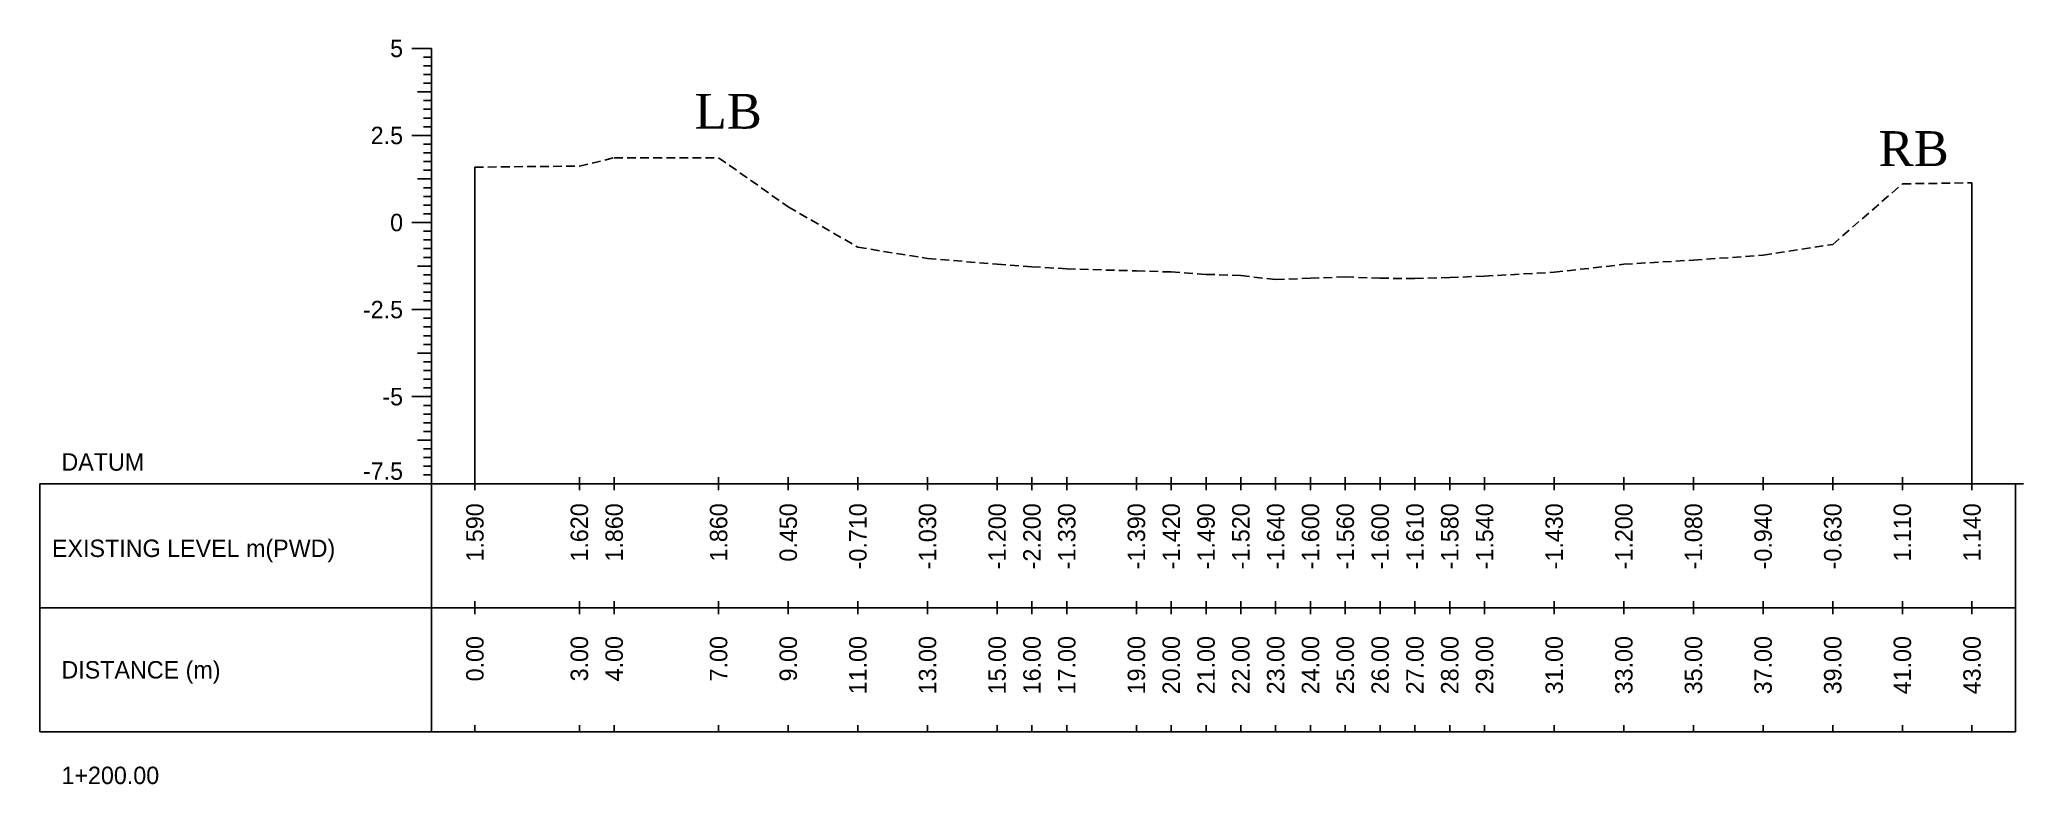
# Model space of a CAD drawing. Header units: inches. Extents: x 6579 to 9220, y -2276 to -1013.
# Drawn here: x 7280.2 to 7337.2, y -1119.5 to -1098.1 of the extents above; entities that cross this region are included whole.
import ezdxf
from ezdxf.enums import TextEntityAlignment as Align

# ---------------------------------------------------------------- set-up
doc = ezdxf.new("R2010")
doc.units = ezdxf.units.IN
doc.header["$MEASUREMENT"] = 0
doc.linetypes.add('HIDDEN', pattern=[0.375, 0.25, -0.125])
doc.layers.add('CS_Drawing', color=7, linetype='Continuous')
doc.layers.add('GL', color=3, linetype='HIDDEN')
doc.styles.add('romans', font='romans.shx')

msp = doc.modelspace()

# ---------------------------------------------------------------- texts
at = {"char_height": 1, "width": 263.40586, "attachment_point": 1, "style": 'romans'}
for s, insert in [('{\\fTimes New Roman|b0|i0|c0|p18;LB}', (7299.012, -1099.701)), ('{\\fTimes New Roman|b0|i0|c0|p18;RB}', (7333.019, -1100.771))]:
    msp.add_mtext(s, dxfattribs=dict(at, insert=insert))
at = {"layer": 'CS_Drawing'}
for s, p in [('5', (7290.637, -1098.394)), ('2.5', (7290.637, -1100.894)), ('0', (7290.637, -1103.394)), ('-2.5', (7290.637, -1105.894)), ('-5', (7290.637, -1108.394))]:
    msp.add_text(s, height=0.5, dxfattribs=at).set_placement(p, align=Align.MIDDLE_RIGHT)
for s, p in [('DATUM', (7280.825, -1110.269)), ('EXISTING LEVEL m(PWD)', (7280.553, -1112.749)), ('DISTANCE (m)', (7280.825, -1116.238)), ('1+200.00', (7280.825, -1119.269))]:
    msp.add_text(s, height=0.5, dxfattribs=at).set_placement(p, align=Align.MIDDLE_LEFT)
msp.add_text('-7.5', height=0.5, dxfattribs=at).set_placement((7290.637, -1110.782), align=Align.RIGHT)
for s, p in [('1.590', (7292.7, -1111.457)), ('1.620', (7295.7, -1111.457)), ('1.860', (7296.7, -1111.457)), ('1.860', (7299.7, -1111.457)), ('0.450', (7301.7, -1111.457)), ('-0.710', (7303.7, -1111.457)), ('-1.030', (7305.7, -1111.457)), ('-1.200', (7307.7, -1111.457)), ('-2.200', (7308.7, -1111.457)), ('-1.330', (7309.7, -1111.457)), ('-1.390', (7311.7, -1111.457)), ('-1.420', (7312.7, -1111.457)), ('-1.490', (7313.7, -1111.457)), ('-1.520', (7314.7, -1111.457)), ('-1.640', (7315.7, -1111.457)), ('-1.600', (7316.7, -1111.457)), ('-1.560', (7317.7, -1111.457)), ('-1.600', (7318.7, -1111.457)), ('-1.610', (7319.7, -1111.457)), ('-1.580', (7320.7, -1111.457)), ('-1.540', (7321.7, -1111.457)), ('-1.430', (7323.7, -1111.457)), ('-1.200', (7325.7, -1111.457)), ('-1.080', (7327.7, -1111.457)), ('-0.940', (7329.7, -1111.457)), ('-0.630', (7331.7, -1111.457)), ('1.110', (7333.7, -1111.457)), ('1.140', (7335.7, -1111.457)), ('0.00', (7292.7, -1115.269)), ('3.00', (7295.7, -1115.269)), ('4.00', (7296.7, -1115.269)), ('7.00', (7299.7, -1115.269)), ('9.00', (7301.7, -1115.269)), ('11.00', (7303.7, -1115.269)), ('13.00', (7305.7, -1115.269)), ('15.00', (7307.7, -1115.269)), ('16.00', (7308.7, -1115.269)), ('17.00', (7309.7, -1115.269)), ('19.00', (7311.7, -1115.269)), ('20.00', (7312.7, -1115.269)), ('21.00', (7313.7, -1115.269)), ('22.00', (7314.7, -1115.269)), ('23.00', (7315.7, -1115.269)), ('24.00', (7316.7, -1115.269)), ('25.00', (7317.7, -1115.269)), ('26.00', (7318.7, -1115.269)), ('27.00', (7319.7, -1115.269)), ('28.00', (7320.7, -1115.269)), ('29.00', (7321.7, -1115.269)), ('31.00', (7323.7, -1115.269)), ('33.00', (7325.7, -1115.269)), ('35.00', (7327.7, -1115.269)), ('37.00', (7329.7, -1115.269)), ('39.00', (7331.7, -1115.269)), ('41.00', (7333.7, -1115.269)), ('43.00', (7335.7, -1115.269))]:
    msp.add_text(s, height=0.5, rotation=90, dxfattribs=at).set_placement(p, align=Align.MIDDLE_RIGHT)

# ---------------------------------------------------------------- linework, layer by layer
at = {"layer": 'CS_Drawing'}
for p, q in [((7291.45, -1098.394), (7290.887, -1098.394)), ((7291.45, -1098.394), (7291.056, -1098.394)), ((7291.45, -1098.394), (7291.225, -1098.394)), ((7291.45, -1110.894), (7291.45, -1098.394)), ((7291.45, -1098.644), (7291.225, -1098.644)), ((7291.45, -1098.894), (7291.225, -1098.894)), ((7291.45, -1099.144), (7291.225, -1099.144)), ((7291.45, -1099.394), (7291.225, -1099.394)), ((7291.45, -1099.644), (7291.056, -1099.644)), ((7291.45, -1099.644), (7291.225, -1099.644)), ((7291.45, -1099.894), (7291.225, -1099.894)), ((7291.45, -1100.144), (7291.225, -1100.144)), ((7291.45, -1100.394), (7291.225, -1100.394)), ((7291.45, -1100.644), (7291.225, -1100.644)), ((7291.45, -1100.894), (7290.887, -1100.894)), ((7291.45, -1100.894), (7291.056, -1100.894)), ((7291.45, -1100.894), (7291.225, -1100.894)), ((7291.45, -1101.144), (7291.225, -1101.144)), ((7291.45, -1101.394), (7291.225, -1101.394)), ((7291.45, -1101.644), (7291.225, -1101.644)), ((7291.45, -1101.894), (7291.225, -1101.894)), ((7292.7, -1110.894), (7292.7, -1101.804)), ((7291.45, -1102.144), (7291.056, -1102.144)), ((7291.45, -1102.144), (7291.225, -1102.144)), ((7291.45, -1102.394), (7291.225, -1102.394)), ((7335.7, -1110.894), (7335.7, -1102.254)), ((7291.45, -1102.644), (7291.225, -1102.644)), ((7291.45, -1102.894), (7291.225, -1102.894)), ((7291.45, -1103.394), (7290.887, -1103.394)), ((7291.45, -1103.394), (7291.056, -1103.394)), ((7291.45, -1103.144), (7291.225, -1103.144)), ((7291.45, -1103.394), (7291.225, -1103.394)), ((7291.45, -1103.644), (7291.225, -1103.644)), ((7291.45, -1103.894), (7291.225, -1103.894)), ((7291.45, -1104.144), (7291.225, -1104.144)), ((7291.45, -1104.644), (7291.056, -1104.644)), ((7291.45, -1104.394), (7291.225, -1104.394)), ((7291.45, -1104.644), (7291.225, -1104.644)), ((7291.45, -1104.894), (7291.225, -1104.894)), ((7291.45, -1105.144), (7291.225, -1105.144)), ((7291.45, -1105.394), (7291.225, -1105.394)), ((7291.45, -1105.644), (7291.225, -1105.644)), ((7291.45, -1105.894), (7290.887, -1105.894)), ((7291.45, -1105.894), (7291.056, -1105.894)), ((7291.45, -1105.894), (7291.225, -1105.894)), ((7291.45, -1106.144), (7291.225, -1106.144)), ((7291.45, -1106.394), (7291.225, -1106.394)), ((7291.45, -1106.644), (7291.225, -1106.644)), ((7291.45, -1106.894), (7291.225, -1106.894)), ((7291.45, -1107.144), (7291.056, -1107.144)), ((7291.45, -1107.144), (7291.225, -1107.144)), ((7291.45, -1107.394), (7291.225, -1107.394)), ((7291.45, -1107.644), (7291.225, -1107.644)), ((7291.45, -1107.894), (7291.225, -1107.894)), ((7291.45, -1108.144), (7291.225, -1108.144)), ((7291.45, -1108.394), (7290.887, -1108.394)), ((7291.45, -1108.394), (7291.056, -1108.394)), ((7291.45, -1108.394), (7291.225, -1108.394)), ((7291.45, -1108.644), (7291.225, -1108.644)), ((7291.45, -1108.894), (7291.225, -1108.894)), ((7291.45, -1109.144), (7291.225, -1109.144)), ((7291.45, -1109.644), (7291.056, -1109.644)), ((7291.45, -1109.394), (7291.225, -1109.394)), ((7291.45, -1109.644), (7291.225, -1109.644)), ((7291.45, -1109.894), (7291.225, -1109.894)), ((7291.45, -1110.144), (7291.225, -1110.144)), ((7291.45, -1110.394), (7291.225, -1110.394)), ((7280.2, -1110.894), (7291.45, -1110.894)), ((7280.2, -1110.894), (7280.2, -1118.019)), ((7291.45, -1110.894), (7290.887, -1110.894)), ((7291.45, -1110.894), (7291.056, -1110.894)), ((7291.45, -1110.644), (7291.225, -1110.644)), ((7291.45, -1110.894), (7291.225, -1110.894)), ((7291.45, -1110.894), (7336.95, -1110.894)), ((7291.45, -1110.894), (7291.45, -1118.019)), ((7292.7, -1111.082), (7292.7, -1110.707)), ((7295.7, -1111.082), (7295.7, -1110.707)), ((7296.7, -1111.082), (7296.7, -1110.707)), ((7299.7, -1111.082), (7299.7, -1110.707)), ((7301.7, -1111.082), (7301.7, -1110.707)), ((7303.7, -1111.082), (7303.7, -1110.707)), ((7305.7, -1111.082), (7305.7, -1110.707)), ((7307.7, -1111.082), (7307.7, -1110.707)), ((7308.7, -1111.082), (7308.7, -1110.707)), ((7309.7, -1111.082), (7309.7, -1110.707)), ((7311.7, -1111.082), (7311.7, -1110.707)), ((7312.7, -1111.082), (7312.7, -1110.707)), ((7313.7, -1111.082), (7313.7, -1110.707)), ((7314.7, -1111.082), (7314.7, -1110.707)), ((7315.7, -1111.082), (7315.7, -1110.707)), ((7316.7, -1111.082), (7316.7, -1110.707)), ((7317.7, -1111.082), (7317.7, -1110.707)), ((7318.7, -1111.082), (7318.7, -1110.707)), ((7319.7, -1111.082), (7319.7, -1110.707)), ((7320.7, -1111.082), (7320.7, -1110.707)), ((7321.7, -1111.082), (7321.7, -1110.707)), ((7323.7, -1111.082), (7323.7, -1110.707)), ((7325.7, -1111.082), (7325.7, -1110.707)), ((7327.7, -1111.082), (7327.7, -1110.707)), ((7329.7, -1111.082), (7329.7, -1110.707)), ((7331.7, -1111.082), (7331.7, -1110.707)), ((7333.7, -1111.082), (7333.7, -1110.707)), ((7335.7, -1111.082), (7335.7, -1110.707)), ((7336.95, -1110.894), (7337.175, -1110.894)), ((7336.95, -1110.894), (7336.95, -1118.019)), ((7292.7, -1114.644), (7292.7, -1114.269)), ((7295.7, -1114.644), (7295.7, -1114.269)), ((7296.7, -1114.644), (7296.7, -1114.269)), ((7299.7, -1114.644), (7299.7, -1114.269)), ((7301.7, -1114.644), (7301.7, -1114.269)), ((7303.7, -1114.644), (7303.7, -1114.269)), ((7305.7, -1114.644), (7305.7, -1114.269)), ((7307.7, -1114.644), (7307.7, -1114.269)), ((7308.7, -1114.644), (7308.7, -1114.269)), ((7309.7, -1114.644), (7309.7, -1114.269)), ((7311.7, -1114.644), (7311.7, -1114.269)), ((7312.7, -1114.644), (7312.7, -1114.269)), ((7313.7, -1114.644), (7313.7, -1114.269)), ((7314.7, -1114.644), (7314.7, -1114.269)), ((7315.7, -1114.644), (7315.7, -1114.269)), ((7316.7, -1114.644), (7316.7, -1114.269)), ((7317.7, -1114.644), (7317.7, -1114.269)), ((7318.7, -1114.644), (7318.7, -1114.269)), ((7319.7, -1114.644), (7319.7, -1114.269)), ((7320.7, -1114.644), (7320.7, -1114.269)), ((7321.7, -1114.644), (7321.7, -1114.269)), ((7323.7, -1114.644), (7323.7, -1114.269)), ((7325.7, -1114.644), (7325.7, -1114.269)), ((7327.7, -1114.644), (7327.7, -1114.269)), ((7329.7, -1114.644), (7329.7, -1114.269)), ((7331.7, -1114.644), (7331.7, -1114.269)), ((7333.7, -1114.644), (7333.7, -1114.269)), ((7335.7, -1114.644), (7335.7, -1114.269)), ((7280.2, -1114.457), (7291.45, -1114.457)), ((7291.45, -1114.457), (7336.95, -1114.457)), ((7291.45, -1114.457), (7336.95, -1114.457)), ((7292.7, -1118.019), (7292.7, -1117.832)), ((7295.7, -1118.019), (7295.7, -1117.832)), ((7296.7, -1118.019), (7296.7, -1117.832)), ((7299.7, -1118.019), (7299.7, -1117.832)), ((7301.7, -1118.019), (7301.7, -1117.832)), ((7303.7, -1118.019), (7303.7, -1117.832)), ((7305.7, -1118.019), (7305.7, -1117.832)), ((7307.7, -1118.019), (7307.7, -1117.832)), ((7308.7, -1118.019), (7308.7, -1117.832)), ((7309.7, -1118.019), (7309.7, -1117.832)), ((7311.7, -1118.019), (7311.7, -1117.832)), ((7312.7, -1118.019), (7312.7, -1117.832)), ((7313.7, -1118.019), (7313.7, -1117.832)), ((7314.7, -1118.019), (7314.7, -1117.832)), ((7315.7, -1118.019), (7315.7, -1117.832)), ((7316.7, -1118.019), (7316.7, -1117.832)), ((7317.7, -1118.019), (7317.7, -1117.832)), ((7318.7, -1118.019), (7318.7, -1117.832)), ((7319.7, -1118.019), (7319.7, -1117.832)), ((7320.7, -1118.019), (7320.7, -1117.832)), ((7321.7, -1118.019), (7321.7, -1117.832)), ((7323.7, -1118.019), (7323.7, -1117.832)), ((7325.7, -1118.019), (7325.7, -1117.832)), ((7327.7, -1118.019), (7327.7, -1117.832)), ((7329.7, -1118.019), (7329.7, -1117.832)), ((7331.7, -1118.019), (7331.7, -1117.832)), ((7333.7, -1118.019), (7333.7, -1117.832)), ((7335.7, -1118.019), (7335.7, -1117.832)), ((7280.2, -1118.019), (7291.45, -1118.019)), ((7291.45, -1118.019), (7336.95, -1118.019))]:
    msp.add_line(p, q, dxfattribs=at)
at = {"layer": 'GL'}
msp.add_lwpolyline([(7292.7, -1101.804), (7295.7, -1101.774), (7296.7, -1101.534), (7299.7, -1101.534), (7301.7, -1102.944), (7303.7, -1104.104), (7305.7, -1104.424), (7307.7, -1104.594), (7308.7, -1104.666), (7309.7, -1104.724), (7311.7, -1104.784), (7312.7, -1104.814), (7313.7, -1104.884), (7314.7, -1104.914), (7315.7, -1105.034), (7316.7, -1104.994), (7317.7, -1104.954), (7318.7, -1104.994), (7319.7, -1105.004), (7320.7, -1104.974), (7321.7, -1104.934), (7323.7, -1104.824), (7325.7, -1104.594), (7327.7, -1104.474), (7329.7, -1104.334), (7331.7, -1104.024), (7333.7, -1102.284), (7335.7, -1102.254)], dxfattribs=at)

msp.set_redraw_order([(e.dxf.handle, doc.entitydb.next_handle()) for e in msp.query("TEXT MTEXT ATTDEF DIMENSION ARC_DIMENSION")])  # texts and dimensions are drawn at this point

doc.saveas('drawing.dxf')
